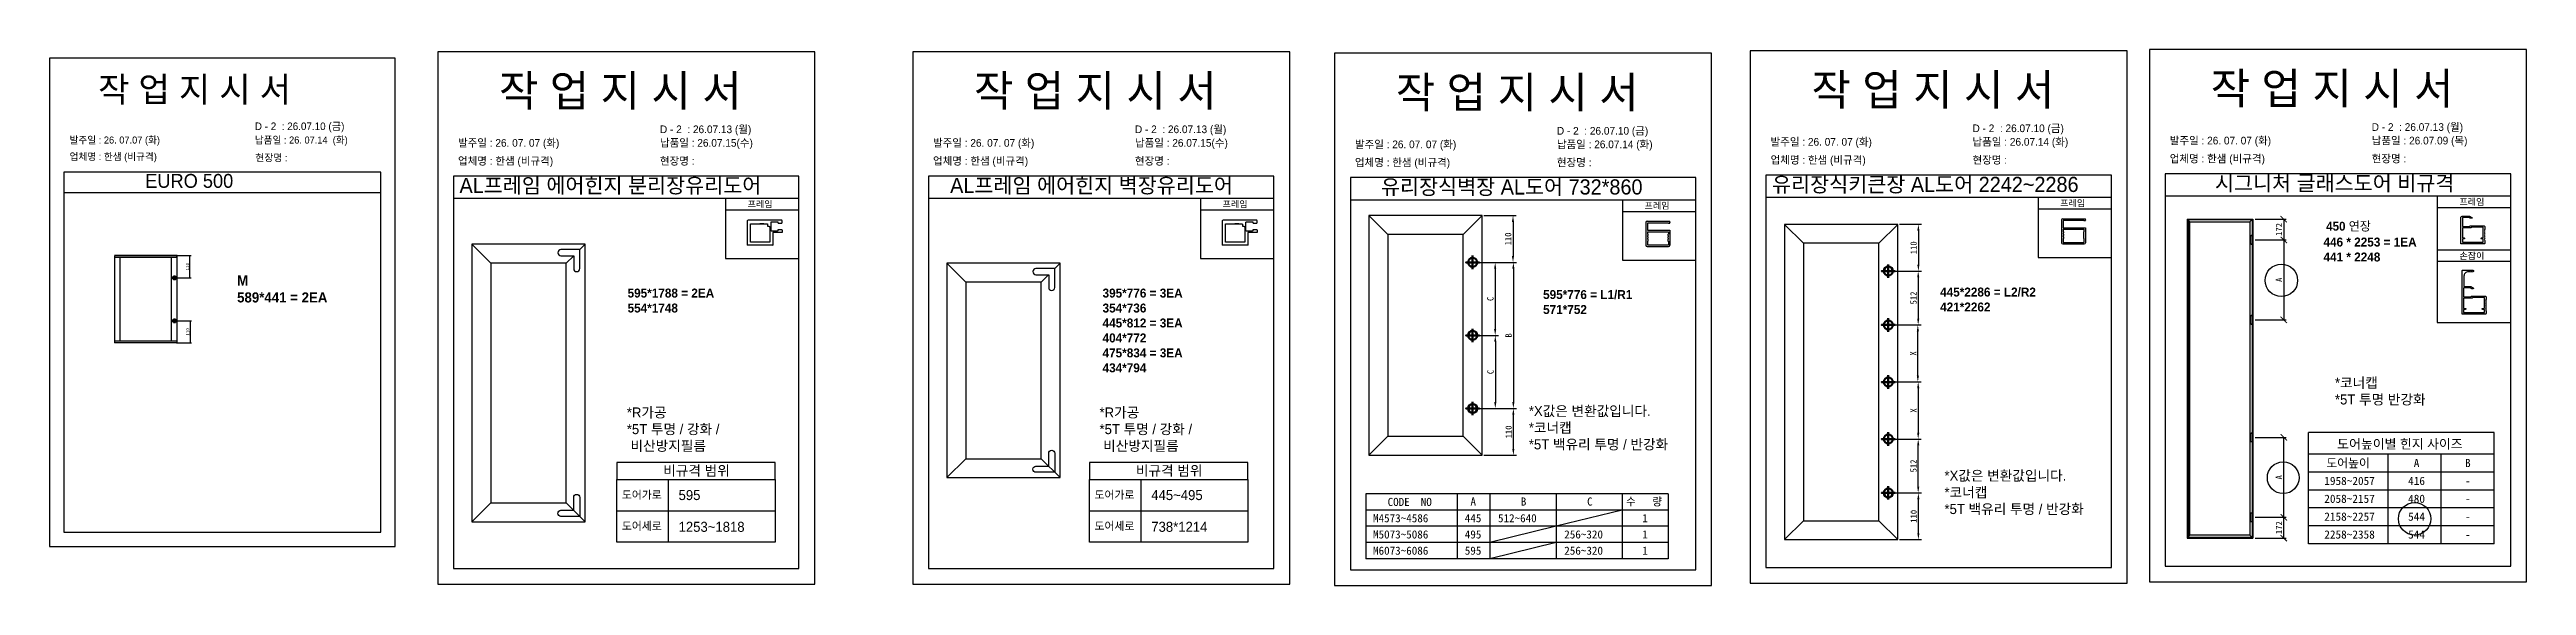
# Model space of a CAD drawing. Header units: millimetres. Extents: x -44117 to 256353, y -2095463 to 65325.
# Drawn here: x 110888 to 130494, y -1095650 to -1091400 of the extents above; entities that cross this region are included whole.
import ezdxf
from ezdxf.enums import TextEntityAlignment as Align

# ---------------------------------------------------------------- set-up
doc = ezdxf.new("R2010")
doc.units = ezdxf.units.MM
doc.header["$LTSCALE"] = 10
doc.layers.add('Layer1', color=7, linetype='Continuous', lineweight=70)
for name, color, linetype in [('PDF_Geomertry', 7, 'Continuous'), ('PDF_Text', 7, 'Continuous'), ('TEXT', 3, 'Continuous')]:
    doc.layers.add(name, color=color, linetype=linetype)
doc.styles.add('MtX_Gulim', font='')
doc.styles.add('PDF Arial', font='')
doc.styles.get('MtX_Gulim').set_extended_font_data('Gulim', bold=True)
doc.styles.get('PDF Arial').set_extended_font_data('Arial')
doc.dimstyles.new('ISO-25', dxfattribs={"dimtxt": 2.5, "dimasz": 2.5, "dimexe": 1, "dimexo": 1, "dimtad": 1, "dimtxsty": 'Standard', "dimblk": 'ARCHTICK', "dimcen": 2.5, "dimadec": 0, "dimazin": 0, "dimtfac": 1, "dimtmove": 0, "dimatfit": 3, "dimfxl": 0, "dimarcsym": 0})
doc.dimstyles.new('복사 ISO-25', dxfattribs={"dimscale": 3, "dimtxt": 2.5, "dimasz": 2.5, "dimexe": 1.25, "dimexo": 0.625, "dimtad": 1, "dimtxsty": 'Standard', "dimcen": 2.5, "dimadec": 0, "dimazin": 0, "dimtfac": 1, "dimtmove": 0, "dimatfit": 3, "dimfxl": 0, "dimarcsym": 0})

msp = doc.modelspace()

# ---------------------------------------------------------------- texts
at = {"linetype": 'Continuous', "style": 'MtX_Gulim'}
for s, height, p in [('프레임', 51.271748, (116413.27601, -1092651.5713)), ('프레임', 51.271748, (120173.13851, -1092651.5713)), ('프레임', 51.271748, (123513.0235, -1092663.48569)), ('프레임', 51.271748, (126803.0235, -1092643.48569)), ('프레임', 51.271748, (129963.0235, -1092633.48569)), ('450 연장', 69.969594, (128908.71874, -1092836.19811)), ('손잡이', 51.271748, (129963.0235, -1093061.38677)), ('도어높이별 힌지 사이즈', 74.8636653, (128995.44222, -1094564.57736)), ('도어높이', 68.472865, (128910.0079, -1094713.7986))]:
    msp.add_text(s, height=height, dxfattribs=at).set_placement(p)
for s, height, p in [('1958~2057', 65.321672, (129093.61986, -1094852.9764)), ('416', 65.321672, (129624.10928, -1094852.9764)), ('A', 65.32167, (129624.10928, -1094711.31622)), ('B', 65.32167, (130030.21219, -1094711.31622)), ('-', 65.32167, (130030.21219, -1094852.9764)), ('2058~2157', 65.321672, (129093.61986, -1094994.63658)), ('480', 65.321672, (129624.10928, -1094994.63658)), ('-', 65.32167, (130030.21219, -1094994.63658)), ('2158~2257', 65.321672, (129093.61986, -1095136.29677)), ('2258~2358', 65.321672, (129093.61986, -1095277.95695)), ('544', 65.321672, (129624.10928, -1095136.29677)), ('544', 65.321672, (129624.10928, -1095277.95695)), ('-', 65.32167, (130030.21219, -1095136.29677)), ('-', 65.32167, (130030.21219, -1095277.95695))]:
    msp.add_text(s, height=height).set_placement(p, align=Align.CENTER)
at = {"attachment_point": 1}
for s, width, gutter_width, heights, insert, char_height in [('{\\fGulim|b0|i0|c129|p50;작 업 지 시 서}', 4666.4485321, 17.63682, [-219.88959], (111272.24557, -1091617.80477), 197.5323919), ('{\\fGulim|b0|i0|c129|p50;작 업 지 시 서}', 5874.4321472, 22.20239, [-276.81147], (114444.80919, -1091602.868), 248.6667591), ('{\\fGulim|b0|i0|c129|p50;작 업 지 시 서}', 5874.4321472, 22.20239, [-276.81147], (118204.67169, -1091602.868), 248.6667591), ('{\\fGulim|b0|i0|c129|p50;작 업 지 시 서}', 5874.4321472, 22.20239, [-276.81147], (121544.55667, -1091614.78239), 248.6667591), ('{\\fGulim|b0|i0|c129|p50;작 업 지 시 서}', 5874.4321472, 22.20239, [-276.81147], (124834.55667, -1091594.78239), 248.6667591), ('{\\fGulim|b0|i0|c129|p50;작 업 지 시 서}', 5874.4321472, 22.20239, [-276.81147], (127994.55667, -1091584.78239), 248.6667591), ('{\\fGulim|b0|i0|c129|p50;\\C1;D - 2  : 26.07.13 (월)}', 5874.4321472, 22.20239, [62.32696], (115719.3036, -1092002.44173), 60.923356), ('{\\fGulim|b0|i0|c129|p50;\\C1;D - 2  : 26.07.13 (월)}', 5874.4321472, 22.20239, [62.32696], (119479.16611, -1092002.44173), 60.923356), ('{\\fGulim|b0|i0|c129|p50;\\C1;D - 2  : 26.07.10 (금)}', 5874.4321472, 22.20239, [62.32696], (122819.05109, -1092014.35612), 60.923356), ('{\\fGulim|b0|i0|c129|p50;\\C1;D - 2  : 26.07.10 (금)}', 5874.4321472, 22.20239, [62.32696], (126109.05109, -1091994.35612), 60.923356), ('{\\fGulim|b0|i0|c129|p50;\\C1;D - 2  : 26.07.13 (월)}', 5874.4321472, 22.20239, [62.32696], (129269.05109, -1091984.35612), 60.923356), ('{\\fGulim|b0|i0|c129|p50;업체명 : 한샘 (비규격)}', 5387.0305146, 20.36026, [58.82126], (111046.50593, -1092221.24923), 55.8685452), ('\\pt11;{\\fGulim|b0|i0|c129|p50;발주일 : 26. 07.07 (화)}', 5387.0305146, 20.36026, [56.20102], (111046.50593, -1092089.87479), 55.8685452), ('{\\fGulim|b0|i0|c129|p50;납품일 : 26. 07.14  (화)}', 5387.0305146, 20.36026, [57.15569], (112512.40857, -1092089.87479), 55.8685452), ('{\\fGulim|b0|i0|c129|p50;현장명 :  }', 5350.1178156, 20.22075, [61.9135], (112516.3066, -1092230.61864), 55.485726), ('{\\fGulim|b0|i0|c129|p50;업체명 : 한샘 (비규격)}', 5874.4321472, 22.20239, [64.14322], (114120.77068, -1092253.10102), 60.923356), ('\\pt11;{\\fGulim|b0|i0|c129|p50;발주일 : 26. 07. 07 (화)}', 5874.4321472, 22.20239, [61.28591], (114120.77068, -1092109.84023), 60.923356), ('{\\fGulim|b0|i0|c129|p50;현장명 : }', 5874.4321472, 22.20239, [-67.98106], (115719.3036, -1092253.10102), 60.923356), ('{\\fGulim|b0|i0|c129|p50;납품일 : 26.07.15(수)}', 5874.4321472, 22.20239, [62.32696], (115719.3036, -1092109.84023), 60.923356), ('{\\fGulim|b0|i0|c129|p50;업체명 : 한샘 (비규격)}', 5874.4321472, 22.20239, [64.14322], (117880.63319, -1092253.10102), 60.923356), ('\\pt11;{\\fGulim|b0|i0|c129|p50;발주일 : 26. 07. 07 (화)}', 5874.4321472, 22.20239, [61.28591], (117880.63319, -1092109.84023), 60.923356), ('{\\fGulim|b0|i0|c129|p50;현장명 : }', 5874.4321472, 22.20239, [-67.98106], (119479.16611, -1092253.10102), 60.923356), ('{\\fGulim|b0|i0|c129|p50;납품일 : 26.07.15(수)}', 5874.4321472, 22.20239, [62.32696], (119479.16611, -1092109.84023), 60.923356), ('{\\fGulim|b0|i0|c129|p50;업체명 : 한샘 (비규격)}', 5874.4321472, 22.20239, [64.14322], (121220.51817, -1092265.01541), 60.923356), ('\\pt11;{\\fGulim|b0|i0|c129|p50;발주일 : 26. 07. 07 (화)}', 5874.4321472, 22.20239, [61.28591], (121220.51817, -1092121.75462), 60.923356), ('{\\fGulim|b0|i0|c129|p50;현장명 : }', 5874.4321472, 22.20239, [-67.98106], (122819.05109, -1092265.01541), 60.923356), ('{\\fGulim|b0|i0|c129|p50;납품일 : 26.07.14 (화)}', 5874.4321472, 22.20239, [62.32696], (122819.05109, -1092121.75462), 60.923356), ('{\\fGulim|b0|i0|c129|p50;업체명 : 한샘 (비규격)}', 5874.4321472, 22.20239, [64.14322], (124510.51817, -1092245.01541), 60.923356), ('\\pt11;{\\fGulim|b0|i0|c129|p50;발주일 : 26. 07. 07 (화)}', 5874.4321472, 22.20239, [61.28591], (124510.51817, -1092101.75462), 60.923356), ('{\\fGulim|b0|i0|c129|p50;현장명 : }', 5874.4321472, 22.20239, [-67.98106], (126109.05109, -1092245.01541), 60.923356), ('{\\fGulim|b0|i0|c129|p50;납품일 : 26.07.14 (화)}', 5874.4321472, 22.20239, [62.32696], (126109.05109, -1092101.75462), 60.923356), ('{\\fGulim|b0|i0|c129|p50;업체명 : 한샘 (비규격)}', 5874.4321472, 22.20239, [64.14322], (127670.51817, -1092235.01541), 60.923356), ('\\pt11;{\\fGulim|b0|i0|c129|p50;발주일 : 26. 07. 07 (화)}', 5874.4321472, 22.20239, [61.28591], (127670.51817, -1092091.75462), 60.923356), ('{\\fGulim|b0|i0|c129|p50;현장명 : }', 5874.4321472, 22.20239, [-67.98106], (129269.05109, -1092235.01541), 60.923356), ('{\\fGulim|b0|i0|c129|p50;납품일 : 26.07.09 (목)}', 5874.4321472, 22.20239, [62.32696], (129269.05109, -1092091.75462), 60.923356), ('{\\fGulim|b0|i0|c129|p50;EURO 500}', 2601.342149, 9.83176, [-113.19485], (111645.02026, -1092386.78184), 110.1157193), ('{\\fGulim|b0|i0|c129|p50;AL프레임 에어힌지 분리장유리도어}', 2836.7034314, 10.72131, [-134.14911], (114132.667, -1092417.76571), 120.0786444), ('{\\fGulim|b0|i0|c129|p50;AL프레임 에어힌지 벽장유리도어}', 2836.7034314, 10.72131, [-134.14911], (118016.4226, -1092417.76571), 120.0786444), ('{\\fGulim|b0|i0|c129|p50;유리장식벽장 AL도어 732*860}', 2836.7034314, 10.72131, [-133.98922], (121426.82238, -1092429.6801), 120.0786444), ('{\\fGulim|b0|i0|c129|p50;유리장식키큰장 AL도어 2242~2286}', 2836.7034314, 10.72131, [-133.98922], (124522.41449, -1092409.6801), 120.0786444), ('{\\fGulim|b0|i0|c129|p50;시그니처 글래스도어 비규격}', 2836.7034314, 10.72131, [-133.82933], (128028.15415, -1092399.6801), 120.0786444), ('{\\f굴림|b1|i0|c129|p50;446 * 2253 = 1EA\\P\\C1;441 * 2248}', 21510.0890558, 276.6388, [-191.85936], (128887.20924, -1092891.14016), 71.1356923), ('{\\f굴림|b1|i0|c129|p50;M\\P589*441 = 2EA}', 24267.066134, 312.09597, [3823.14666], (112372.1462, -1093191.73271), 80.2532497), ('{\\f굴림|b1|i0|c129|p50;595*1788 = 2EA\\P\\C1;554*1748}', 21510.0890558, 276.6388, [-191.85936], (115463.08397, -1093295.56439), 71.1356923), ('{\\f굴림|b1|i0|c129|p50;395*776 = 3EA\\P\\C1;354*736\\P\\C256;445*812 = 3EA\\P\\C1;404*772\\P\\C256;475*834 = 3EA\\P\\C1;434*794}', 21510.0890558, 276.6388, [-666.75597], (119222.94648, -1093295.56439), 71.1356923), ('{\\f굴림|b1|i0|c129|p50;595*776 = L1/R1\\P\\C1;571*752}', 21510.0890558, 276.6388, [432.70571], (122710.10497, -1093307.47878), 71.1356923), ('{\\f굴림|b1|i0|c129|p50;445*2286 = L2/R2\\P\\C1;421*2262}', 21510.0890558, 276.6388, [-198.25781], (125852.83146, -1093287.47878), 71.1356923), ('{\\fGulim|b0|i0|c129|p50;*코너캡\\P*5T 투명 반강화}', 1875.2995193, 7.08769, [-224.47547], (128978.20885, -1094002.69173), 79.3820819), ('{\\fGulim|b0|i0|c129|p50;*R가공\\P*5T 투명 / 강화 /\\P 비산방지필름}', 1875.2995193, 7.08769, [-364.28377], (115457.17173, -1094238.00779), 79.3820819), ('{\\fGulim|b0|i0|c129|p50;*R가공\\P*5T 투명 / 강화 /\\P 비산방지필름}', 1875.2995193, 7.08769, [-364.28377], (119198.74311, -1094238.00779), 79.3820819), ('{\\fGulim|b0|i0|c129|p50;*X값은 변환값입니다.\\P*코너캡\\P*5T 백유리 투명 / 반강화 }', 1875.2995193, 7.08769, [-368.08904], (122597.33151, -1094226.59367), 79.3820819), ('{\\fGulim|b0|i0|c129|p50;비규격 범위}', 1875.2995193, 7.08769, [-88.47244], (115745.08661, -1094699.63314), 79.3820819), ('{\\fGulim|b0|i0|c129|p50;비규격 범위}', 1875.2995193, 7.08769, [-88.47244], (119486.65799, -1094699.63314), 79.3820819), ('{\\fGulim|b0|i0|c129|p50;*X값은 변환값입니다.\\P*코너캡\\P*5T 백유리 투명 / 반강화 }', 1875.2995193, 7.08769, [-368.08904], (125887.33151, -1094739.12279), 79.3820819), ('{\\fGulim|b0|i0|c129|p50;도어가로}', 1485.9640615, 5.61619, [-70.02071], (115417.74069, -1094899.91107), 62.9013764), ('{\\fGulim|b0|i0|c129|p50;595}', 1875.2995193, 7.08769, [-81.39042], (115866.68091, -1094893.09819), 79.3820819), ('{\\fGulim|b0|i0|c129|p50;도어가로}', 1485.9640615, 5.61619, [-70.02071], (119159.31207, -1094899.91107), 62.9013764), ('{\\fGulim|b0|i0|c129|p50;445~495}', 1875.2995193, 7.08769, [-81.49612], (119608.25229, -1094893.09819), 79.3820819), ('{\\fGulim|b0|i0|c129|p50;도어세로}', 1485.9640615, 5.61619, [-70.02071], (115417.74069, -1095146.72934), 62.9013764), ('{\\fGulim|b0|i0|c129|p50;1253~1818}', 1875.2995193, 7.08769, [-81.60182], (115866.68091, -1095144.75603), 79.3820819), ('{\\fGulim|b0|i0|c129|p50;도어세로}', 1485.9640615, 5.61619, [-70.02071], (119159.31207, -1095146.72934), 62.9013764), ('{\\fGulim|b0|i0|c129|p50;738*1214}', 1875.2995193, 7.08769, [-81.60182], (119608.25229, -1095144.75603), 79.3820819)]:
    msp.add_mtext_dynamic_manual_height_columns(s, width=width, gutter_width=gutter_width, heights=heights, dxfattribs=dict(at, insert=insert, char_height=char_height))
at = {"color": 1, "insert": (112512.72303, -1091978.81593), "char_height": 59.7264419, "attachment_point": 1}
msp.add_mtext_dynamic_manual_height_columns('{\\fGulim|b0|i0|c129|p50;D - 2  : 26.07.10 (금)}', width=5759.0217184, gutter_width=21.7662, heights=[61.10247], dxfattribs=at)
at = {"layer": 'PDF_Text', "char_height": 5.30496, "attachment_point": 7, "rotation": 180, "style": 'PDF Arial'}
for insert in [(116413.08873, -1092951.79267), (116616.52105, -1092951.79267), (120172.95124, -1092951.79267), (120376.38356, -1092951.79267)]:
    msp.add_mtext('X', dxfattribs=dict(at, insert=insert))
at = {"layer": 'TEXT'}
for s, height, p in [('CODE  NO', 64.351183, (121479.25172, -1095019.42664)), ('A', 64.35118, (122135.10578, -1095016.15187)), ('B', 64.35118, (122533.8326, -1095016.15187)), ('C', 64.35118, (123058.32182, -1095016.15187)), ('수   량', 64.351183, (123366.10701, -1095016.15187)), ('M4573~4586', 64.351183, (121363.89963, -1095148.129)), ('M5073~5086', 64.351183, (121363.89963, -1095276.83137)), ('445', 64.351183, (122090.11727, -1095148.129)), ('495', 64.351183, (122090.11727, -1095276.83137)), ('512~640', 64.351183, (122353.06272, -1095148.129)), ('256~320', 64.351183, (122877.55195, -1095276.83137)), ('1', 64.35118, (123494.93481, -1095148.129)), ('1', 64.35118, (123494.93481, -1095276.83137)), ('M6073~6086', 64.351183, (121363.89963, -1095405.53374)), ('595', 64.351183, (122090.11727, -1095405.53374)), ('256~320', 64.351183, (122877.55195, -1095405.53374)), ('1', 64.35118, (123494.93481, -1095405.53374))]:
    msp.add_text(s, height=height, dxfattribs=at).set_placement(p)

# ---------------------------------------------------------------- blocks, each defined once
blk = doc.blocks.new('_ArchTick')
at = {"color": 0, "linetype": 'ByBlock', "const_width": 0.15}
blk.add_lwpolyline([(-0.5, -0.5), (0.5, 0.5)], dxfattribs=at)
blk = doc.blocks.new('*D7490')
at = {"color": 0, "lineweight": -2}
for p, q in [((111892, -1093034), (112008, -1093034)), ((111998, -1093210), (111998, -1093034)), ((111892, -1093210), (112008, -1093210))]:
    blk.add_line(p, q, dxfattribs=at)
at = {"layer": 'Defpoints', "color": 0}
for p in [(111877, -1093034), (111998, -1093034), (111877, -1093210)]:
    blk.add_point(p, dxfattribs=at)
at = {"color": 0, "lineweight": -2, "xscale": 10, "yscale": 10, "zscale": 10}
for p, rotation in [((111998, -1093034), 90), ((111998, -1093210), 270)]:
    blk.add_blockref('_ArchTick', p, dxfattribs=dict(at, rotation=rotation))
at = {"color": 0, "insert": (111979, -1093122), "char_height": 25, "attachment_point": 5, "rotation": 90}
blk.add_mtext('110', dxfattribs=at)
blk = doc.blocks.new('*D7491')
at = {"color": 0, "lineweight": -2}
for p, q in [((111892, -1093552), (112010, -1093552)), ((112000, -1093552), (112000, -1093726)), ((111892, -1093726), (112010, -1093726))]:
    blk.add_line(p, q, dxfattribs=at)
at = {"layer": 'Defpoints', "color": 0}
for p in [(111877, -1093552), (111877, -1093726), (112000, -1093726)]:
    blk.add_point(p, dxfattribs=at)
at = {"color": 0, "lineweight": -2, "xscale": 10, "yscale": 10, "zscale": 10}
for p, rotation in [((112000, -1093552), 90), ((112000, -1093726), 270)]:
    blk.add_blockref('_ArchTick', p, dxfattribs=dict(at, rotation=rotation))
at = {"color": 0, "insert": (111981, -1093639), "char_height": 25, "attachment_point": 5, "rotation": 90}
blk.add_mtext('110', dxfattribs=at)
blk = doc.blocks.new('*D7492')
at = {"color": 0, "lineweight": -2}
for p, q in [((122240, -1092717), (122497, -1092717)), ((122472, -1092767), (122472, -1093038)), ((122165, -1093088), (122497, -1093088))]:
    blk.add_line(p, q, dxfattribs=at)
at = {"color": 0}
for points in [[(122480, -1092767), (122463, -1092767), (122472, -1092717)], [(122463, -1093038), (122480, -1093038), (122472, -1093088)]]:
    blk.add_solid(points, dxfattribs=at)
at = {"layer": 'Defpoints', "color": 0}
for p in [(122227, -1092717), (122152, -1093088), (122472, -1093088)]:
    blk.add_point(p, dxfattribs=at)
at = {"color": 0, "insert": (122434, -1092902), "char_height": 50, "attachment_point": 5, "rotation": 90}
blk.add_mtext('110', dxfattribs=at)
blk = doc.blocks.new('*D7493')
at = {"color": 0, "lineweight": -2}
for p, q in [((122165, -1094246), (122500, -1094246)), ((122475, -1094567), (122475, -1094296)), ((122240, -1094617), (122500, -1094617))]:
    blk.add_line(p, q, dxfattribs=at)
at = {"color": 0}
for points in [[(122483, -1094296), (122466, -1094296), (122475, -1094246)], [(122466, -1094567), (122483, -1094567), (122475, -1094617)]]:
    blk.add_solid(points, dxfattribs=at)
at = {"layer": 'Defpoints', "color": 0}
for p in [(122152, -1094246), (122475, -1094246), (122227, -1094617)]:
    blk.add_point(p, dxfattribs=at)
at = {"color": 0, "insert": (122437, -1094432), "char_height": 50, "attachment_point": 5, "rotation": 90}
blk.add_mtext('110', dxfattribs=at)
blk = doc.blocks.new('*D7494')
at = {"color": 0, "lineweight": -2}
for p, q in [((122165, -1093088), (122356, -1093088)), ((122331, -1093138), (122331, -1093617)), ((122165, -1093667), (122356, -1093667))]:
    blk.add_line(p, q, dxfattribs=at)
at = {"color": 0}
for points in [[(122339, -1093138), (122322, -1093138), (122331, -1093088)], [(122322, -1093617), (122339, -1093617), (122331, -1093667)]]:
    blk.add_solid(points, dxfattribs=at)
at = {"layer": 'Defpoints', "color": 0}
for p in [(122152, -1093088), (122152, -1093667), (122331, -1093667)]:
    blk.add_point(p, dxfattribs=at)
at = {"color": 0, "insert": (122293, -1093377), "char_height": 50, "attachment_point": 5, "rotation": 90}
blk.add_mtext('C', dxfattribs=at)
blk = doc.blocks.new('*D7495')
at = {"color": 0, "lineweight": -2}
for p, q in [((122165, -1093667), (122357, -1093667)), ((122332, -1093717), (122332, -1094196)), ((122165, -1094246), (122357, -1094246))]:
    blk.add_line(p, q, dxfattribs=at)
at = {"color": 0}
for points in [[(122340, -1093717), (122323, -1093717), (122332, -1093667)], [(122323, -1094196), (122340, -1094196), (122332, -1094246)]]:
    blk.add_solid(points, dxfattribs=at)
at = {"layer": 'Defpoints', "color": 0}
for p in [(122152, -1093667), (122152, -1094246), (122332, -1094246)]:
    blk.add_point(p, dxfattribs=at)
at = {"color": 0, "insert": (122294, -1093957), "char_height": 50, "attachment_point": 5, "rotation": 90}
blk.add_mtext('C', dxfattribs=at)
blk = doc.blocks.new('*D7496')
at = {"color": 0, "lineweight": -2}
for p, q in [((122165, -1093088), (122500, -1093088)), ((122475, -1093138), (122475, -1094196)), ((122165, -1094246), (122500, -1094246))]:
    blk.add_line(p, q, dxfattribs=at)
at = {"color": 0}
for points in [[(122483, -1093138), (122466, -1093138), (122475, -1093088)], [(122466, -1094196), (122483, -1094196), (122475, -1094246)]]:
    blk.add_solid(points, dxfattribs=at)
at = {"layer": 'Defpoints', "color": 0}
for p in [(122152, -1093088), (122152, -1094246), (122475, -1094246)]:
    blk.add_point(p, dxfattribs=at)
at = {"color": 0, "insert": (122437, -1093667), "char_height": 50, "attachment_point": 5, "rotation": 90}
blk.add_mtext('B', dxfattribs=at)
blk = doc.blocks.new('*D7497')
at = {"color": 0, "lineweight": -2}
for p, q in [((125530, -1092786), (125706, -1092786)), ((125681, -1092836), (125681, -1093107)), ((125455, -1093157), (125706, -1093157))]:
    blk.add_line(p, q, dxfattribs=at)
at = {"color": 0}
for points in [[(125689, -1092836), (125672, -1092836), (125681, -1092786)], [(125672, -1093107), (125689, -1093107), (125681, -1093157)]]:
    blk.add_solid(points, dxfattribs=at)
at = {"layer": 'Defpoints', "color": 0}
for p in [(125517, -1092786), (125442, -1093157), (125681, -1093157)]:
    blk.add_point(p, dxfattribs=at)
at = {"color": 0, "insert": (125643, -1092972), "char_height": 50, "attachment_point": 5, "rotation": 90}
blk.add_mtext('110', dxfattribs=at)
blk = doc.blocks.new('*D7498')
at = {"color": 0, "lineweight": -2}
for p, q in [((125455, -1093157), (125704, -1093157)), ((125679, -1093207), (125679, -1093534)), ((125455, -1093584), (125704, -1093584))]:
    blk.add_line(p, q, dxfattribs=at)
at = {"color": 0}
for points in [[(125688, -1093207), (125671, -1093207), (125679, -1093157)], [(125671, -1093534), (125688, -1093534), (125679, -1093584)]]:
    blk.add_solid(points, dxfattribs=at)
at = {"layer": 'Defpoints', "color": 0}
for p in [(125442, -1093157), (125442, -1093584), (125679, -1093584)]:
    blk.add_point(p, dxfattribs=at)
at = {"color": 0, "insert": (125642, -1093370), "char_height": 50, "attachment_point": 5, "rotation": 90}
blk.add_mtext('512', dxfattribs=at)
blk = doc.blocks.new('*D7499')
at = {"color": 0, "lineweight": -2}
for p, q in [((125455, -1094916), (125706, -1094916)), ((125681, -1095236), (125681, -1094966)), ((125530, -1095286), (125706, -1095286))]:
    blk.add_line(p, q, dxfattribs=at)
at = {"color": 0}
for points in [[(125689, -1094966), (125672, -1094966), (125681, -1094916)], [(125672, -1095236), (125689, -1095236), (125681, -1095286)]]:
    blk.add_solid(points, dxfattribs=at)
at = {"layer": 'Defpoints', "color": 0}
for p in [(125442, -1094916), (125681, -1094916), (125517, -1095286)]:
    blk.add_point(p, dxfattribs=at)
at = {"color": 0, "insert": (125643, -1095101), "char_height": 50, "attachment_point": 5, "rotation": 90}
blk.add_mtext('110', dxfattribs=at)
blk = doc.blocks.new('*D7500')
at = {"color": 0, "lineweight": -2}
for p, q in [((125455, -1094489), (125704, -1094489)), ((125679, -1094866), (125679, -1094539)), ((125455, -1094916), (125704, -1094916))]:
    blk.add_line(p, q, dxfattribs=at)
at = {"color": 0}
for points in [[(125688, -1094539), (125671, -1094539), (125679, -1094489)], [(125671, -1094866), (125688, -1094866), (125679, -1094916)]]:
    blk.add_solid(points, dxfattribs=at)
at = {"layer": 'Defpoints', "color": 0}
for p in [(125442, -1094489), (125679, -1094489), (125442, -1094916)]:
    blk.add_point(p, dxfattribs=at)
at = {"color": 0, "insert": (125642, -1094702), "char_height": 50, "attachment_point": 5, "rotation": 90}
blk.add_mtext('512', dxfattribs=at)
blk = doc.blocks.new('*D7501')
at = {"color": 0, "lineweight": -2}
for p, q in [((125455, -1093584), (125701, -1093584)), ((125676, -1093986), (125676, -1093634)), ((125455, -1094036), (125701, -1094036))]:
    blk.add_line(p, q, dxfattribs=at)
at = {"color": 0}
for points in [[(125685, -1093634), (125668, -1093634), (125676, -1093584)], [(125668, -1093986), (125685, -1093986), (125676, -1094036)]]:
    blk.add_solid(points, dxfattribs=at)
at = {"layer": 'Defpoints', "color": 0}
for p in [(125442, -1093584), (125676, -1093584), (125442, -1094036)]:
    blk.add_point(p, dxfattribs=at)
at = {"color": 0, "insert": (125639, -1093810), "char_height": 50, "attachment_point": 5, "rotation": 90}
blk.add_mtext('X', dxfattribs=at)
blk = doc.blocks.new('*D7502')
at = {"color": 0, "lineweight": -2}
for p, q in [((125455, -1094036), (125704, -1094036)), ((125679, -1094086), (125679, -1094439)), ((125455, -1094489), (125704, -1094489))]:
    blk.add_line(p, q, dxfattribs=at)
at = {"color": 0}
for points in [[(125688, -1094086), (125671, -1094086), (125679, -1094036)], [(125671, -1094439), (125688, -1094439), (125679, -1094489)]]:
    blk.add_solid(points, dxfattribs=at)
at = {"layer": 'Defpoints', "color": 0}
for p in [(125442, -1094036), (125442, -1094489), (125679, -1094489)]:
    blk.add_point(p, dxfattribs=at)
at = {"color": 0, "insert": (125642, -1094262), "char_height": 50, "attachment_point": 5, "rotation": 90}
blk.add_mtext('X', dxfattribs=at)
blk = doc.blocks.new('*D7503')
at = {"color": 0, "lineweight": -2}
for p, q in [((128347, -1092910), (128593, -1092910)), ((128573, -1092910), (128573, -1093543)), ((128347, -1093543), (128593, -1093543))]:
    blk.add_line(p, q, dxfattribs=at)
at = {"layer": 'Defpoints', "color": 0}
for p in [(128327, -1092910), (128327, -1093543), (128573, -1093543)]:
    blk.add_point(p, dxfattribs=at)
at = {"color": 0, "lineweight": -2, "xscale": 50, "yscale": 50, "zscale": 50}
for p, rotation in [((128573, -1092910), 90), ((128573, -1093543), 270)]:
    blk.add_blockref('_ArchTick', p, dxfattribs=dict(at, rotation=rotation))
at = {"color": 0, "insert": (128535, -1093226), "char_height": 50, "attachment_point": 5, "rotation": 90}
blk.add_mtext('A', dxfattribs=at)
blk = doc.blocks.new('*D7504')
at = {"color": 0, "lineweight": -2}
for p, q in [((128347, -1092745), (128593, -1092745)), ((128573, -1092745), (128573, -1092910)), ((128347, -1092910), (128593, -1092910))]:
    blk.add_line(p, q, dxfattribs=at)
at = {"layer": 'Defpoints', "color": 0}
for p in [(128327, -1092745), (128327, -1092910), (128573, -1092910)]:
    blk.add_point(p, dxfattribs=at)
at = {"color": 0, "lineweight": -2, "xscale": 50, "yscale": 50, "zscale": 50}
for p, rotation in [((128573, -1092745), 90), ((128573, -1092910), 270)]:
    blk.add_blockref('_ArchTick', p, dxfattribs=dict(at, rotation=rotation))
at = {"color": 0, "insert": (128535, -1092827), "char_height": 50, "attachment_point": 5, "rotation": 90}
blk.add_mtext('172', dxfattribs=at)
blk = doc.blocks.new('*D7505')
at = {"color": 0, "lineweight": -2}
for p, q in [((128347, -1094475), (128593, -1094475)), ((128573, -1095109), (128573, -1094475)), ((128347, -1095109), (128593, -1095109))]:
    blk.add_line(p, q, dxfattribs=at)
at = {"layer": 'Defpoints', "color": 0}
for p in [(128327, -1094475), (128573, -1094475), (128327, -1095109)]:
    blk.add_point(p, dxfattribs=at)
at = {"color": 0, "lineweight": -2, "xscale": 50, "yscale": 50, "zscale": 50}
for p, rotation in [((128573, -1094475), 90), ((128573, -1095109), 270)]:
    blk.add_blockref('_ArchTick', p, dxfattribs=dict(at, rotation=rotation))
at = {"color": 0, "insert": (128535, -1094792), "char_height": 50, "attachment_point": 5, "rotation": 90}
blk.add_mtext('A', dxfattribs=at)
blk = doc.blocks.new('*D7506')
at = {"color": 0, "lineweight": -2}
for p, q in [((128347, -1095109), (128593, -1095109)), ((128573, -1095274), (128573, -1095109)), ((128347, -1095274), (128593, -1095274))]:
    blk.add_line(p, q, dxfattribs=at)
at = {"layer": 'Defpoints', "color": 0}
for p in [(128327, -1095109), (128573, -1095109), (128327, -1095274)]:
    blk.add_point(p, dxfattribs=at)
at = {"color": 0, "lineweight": -2, "xscale": 50, "yscale": 50, "zscale": 50}
for p, rotation in [((128573, -1095109), 90), ((128573, -1095274), 270)]:
    blk.add_blockref('_ArchTick', p, dxfattribs=dict(at, rotation=rotation))
at = {"color": 0, "insert": (128535, -1095191), "char_height": 50, "attachment_point": 5, "rotation": 90}
blk.add_mtext('172', dxfattribs=at)

# ---------------------------------------------------------------- dimensions: what is measured, and where the dimension line sits
for base, p1, p2, angle, text, dimstyle, override, picture, middle in [((122471.66139, -1093087.64701), (122227.43761, -1092717.00052), (122152.41309, -1093087.64701), 90, '110', '복사 ISO-25', {"dimscale": 20, "dimtxsty": 'Standard'}, '*D7492', (122434.16139, -1092902.32377)), ((125680.82125, -1093156.92474), (125517.43761, -1092786.27824), (125442.41309, -1093156.92474), 90, '110', '복사 ISO-25', {"dimscale": 20, "dimtxsty": 'Standard'}, '*D7497', (125643.32125, -1092971.60149)), ((128572.57975, -1092909.51011), (128327.21905, -1092745.22226), (128327.21905, -1092909.51011), 90, '172', 'ISO-25', {"dimscale": 20}, '*D7504', (128535.07975, -1092827.36619)), ((111997.72115, -1093034.38233), (111877.26995, -1093210.04968), (111877.26995, -1093034.38233), 90, '110', 'ISO-25', {"dimscale": 10, "dimasz": 1, "dimexo": 1.5, "dimtxsty": 'Standard'}, '*D7490', (111978.97115, -1093122.216)), ((128572.57975, -1093543.35828), (128327.21905, -1092909.51011), (128327.21905, -1093543.35828), 90, 'A', 'ISO-25', {"dimscale": 20}, '*D7503', (128535.07975, -1093226.4342)), ((122330.78724, -1093667.00052), (122152.41309, -1093087.64701), (122152.43761, -1093667.00052), 90, 'C', '복사 ISO-25', {"dimscale": 20, "dimtxsty": 'Standard'}, '*D7494', (122293.28724, -1093377.32377)), ((122474.74792, -1094246.35402), (122152.41309, -1093087.64701), (122152.41309, -1094246.35402), 90, 'B', '복사 ISO-25', {"dimscale": 20, "dimtxsty": 'Standard'}, '*D7496', (122437.24792, -1093667.00052)), ((125679.29797, -1093583.93425), (125442.43761, -1093156.92474), (125442.43761, -1093583.93425), 90, '512', '복사 ISO-25', {"dimscale": 20, "dimtxsty": 'Standard'}, '*D7498', (125641.79797, -1093370.42949)), ((111999.64767, -1093726.16773), (111877.26995, -1093551.59969), (111877.26995, -1093726.16773), 90, '110', 'ISO-25', {"dimscale": 10, "dimasz": 1, "dimexo": 1.5, "dimtxsty": 'Standard'}, '*D7491', (111980.89767, -1093638.88371)), ((125676.17297, -1093583.93425), (125442.43761, -1094036.27824), (125442.43761, -1093583.93425), 90, 'X', '복사 ISO-25', {"dimscale": 20, "dimtxsty": 'Standard'}, '*D7501', (125638.67297, -1093810.10624)), ((122331.70678, -1094246.35402), (122152.43761, -1093667.00052), (122152.41309, -1094246.35402), 90, 'C', '복사 ISO-25', {"dimscale": 20, "dimtxsty": 'Standard'}, '*D7495', (122294.20678, -1093956.67727)), ((125679.29797, -1094488.62224), (125442.43761, -1094036.27824), (125442.43761, -1094488.62224), 90, 'X', '복사 ISO-25', {"dimscale": 20, "dimtxsty": 'Standard'}, '*D7502', (125641.79797, -1094262.45024)), ((122474.77821, -1094246.35402), (122227.43761, -1094617.00052), (122152.41309, -1094246.35402), 270, '110', '복사 ISO-25', {"dimscale": 20, "dimtxsty": 'Standard'}, '*D7493', (122437.27821, -1094431.67727)), ((125679.29797, -1094488.62224), (125442.43761, -1094915.63175), (125442.43761, -1094488.62224), 270, '512', '복사 ISO-25', {"dimscale": 20, "dimtxsty": 'Standard'}, '*D7500', (125641.79797, -1094702.12699)), ((128572.57975, -1094475.48792), (128327.21905, -1095109.33609), (128327.21905, -1094475.48792), 90, 'A', 'ISO-25', {"dimscale": 20}, '*D7505', (128535.07975, -1094792.412)), ((125680.82125, -1094915.63175), (125517.43761, -1095286.27824), (125442.41309, -1094915.63175), 270, '110', '복사 ISO-25', {"dimscale": 20, "dimtxsty": 'Standard'}, '*D7499', (125643.32125, -1095100.955)), ((128572.57975, -1095109.33609), (128327.21905, -1095273.62394), (128327.21905, -1095109.33609), 90, '172', 'ISO-25', {"dimscale": 20}, '*D7506', (128535.07975, -1095191.48001))]:
    dim = msp.add_linear_dim(base=base, p1=p1, p2=p2, angle=angle, text=text, dimstyle=dimstyle, override=override)
    dim.commit()
    dim.dimension.update_dxf_attribs({"geometry": picture, "text_midpoint": middle})

# ---------------------------------------------------------------- linework, layer by layer
for p, q in [((113509.93862, -1092373.7567), (111001.55496, -1092373.7567)), ((116819.92024, -1092403.94301), (114084.58589, -1092403.94301)), ((120579.78275, -1092403.94301), (117844.4484, -1092403.94301)), ((123919.66773, -1092415.8574), (121184.33338, -1092415.8574)), ((127209.66773, -1092395.8574), (124474.33338, -1092395.8574)), ((130369.66773, -1092385.8574), (127634.33338, -1092385.8574)), ((113509.93862, -1092536.63875), (111001.55496, -1092536.63875)), ((116819.92024, -1092581.56212), (114084.58589, -1092581.56212)), ((120579.78275, -1092581.56212), (117844.4484, -1092581.56212)), ((123919.66773, -1092593.47651), (121184.33338, -1092593.47651)), ((127209.66773, -1092573.47651), (124474.33338, -1092573.47651)), ((127209.66773, -1092665.85514), (126627.54766, -1092665.85514)), ((130369.66773, -1092563.47651), (127634.33338, -1092563.47651)), ((130369.66773, -1092655.85514), (129787.54766, -1092655.85514)), ((116819.92024, -1092673.94075), (116237.80017, -1092673.94075)), ((120579.78275, -1092673.94075), (119997.66268, -1092673.94075)), ((121480.9165, -1092867.00052), (121330.9165, -1092717.00052)), ((122077.43761, -1092867.00052), (122227.43761, -1092717.00052)), ((123919.66773, -1092685.85514), (123337.54766, -1092685.85514)), ((123523.43689, -1092771.7665), (123523.43689, -1092951.7665)), ((123533.43689, -1092761.7665), (123713.43689, -1092761.7665)), ((123535.43689, -1092776.7665), (123535.43689, -1092832.7665)), ((123701.43689, -1092776.7665), (123535.43689, -1092776.7665)), ((123535.43689, -1092832.7665), (123713.43689, -1092832.7665)), ((123535.43689, -1092844.7665), (123535.43689, -1092849.7665)), ((123535.43689, -1092844.7665), (123535.43689, -1092864.7665)), ((123535.43689, -1092844.7665), (123701.43689, -1092844.7665)), ((123701.43689, -1092776.7665), (123713.43689, -1092776.7665)), ((123701.43689, -1092844.7665), (123701.43689, -1092849.7665)), ((123701.43689, -1092844.7665), (123701.43689, -1092864.7665)), ((123713.43689, -1092776.7665), (123713.43689, -1092761.7665)), ((123713.43689, -1092771.7665), (123713.43689, -1092773.7665)), ((123713.43689, -1092832.7665), (123713.43689, -1092951.7665)), ((124770.9165, -1092936.27824), (124620.9165, -1092786.27824)), ((125367.43761, -1092936.27824), (125517.43761, -1092786.27824)), ((126813.43689, -1092751.7665), (126813.43689, -1092931.7665)), ((126823.43689, -1092741.7665), (127003.43689, -1092741.7665)), ((126825.43689, -1092756.7665), (126825.43689, -1092812.7665)), ((126991.43689, -1092756.7665), (126825.43689, -1092756.7665)), ((126825.43689, -1092812.7665), (127003.43689, -1092812.7665)), ((126825.43689, -1092824.7665), (126825.43689, -1092829.7665)), ((126825.43689, -1092824.7665), (126825.43689, -1092844.7665)), ((126825.43689, -1092824.7665), (126991.43689, -1092824.7665)), ((126825.43689, -1092844.7665), (126829.43689, -1092844.7665)), ((126825.43689, -1092854.7665), (126825.43689, -1092864.7665)), ((126825.43689, -1092854.7665), (126829.43689, -1092854.7665)), ((126829.43689, -1092844.7665), (126829.43689, -1092854.7665)), ((126987.43689, -1092844.7665), (126987.43689, -1092854.7665)), ((126987.43689, -1092844.7665), (126991.43689, -1092844.7665)), ((126987.43689, -1092854.7665), (126991.43689, -1092854.7665)), ((126991.43689, -1092756.7665), (127003.43689, -1092756.7665)), ((126991.43689, -1092824.7665), (126991.43689, -1092829.7665)), ((126991.43689, -1092824.7665), (126991.43689, -1092844.7665)), ((126991.43689, -1092864.7665), (126991.43689, -1092854.7665)), ((127003.43689, -1092756.7665), (127003.43689, -1092741.7665)), ((127003.43689, -1092751.7665), (127003.43689, -1092753.7665)), ((127003.43689, -1092812.7665), (127003.43689, -1092931.7665)), ((127807.55677, -1092745.22226), (127807.55677, -1095273.62394)), ((127807.55677, -1092745.22226), (128327.21905, -1092745.22226)), ((127807.55677, -1092745.22226), (127829.69485, -1092767.36034)), ((127807.55677, -1092745.22226), (127818.04323, -1092745.22226)), ((127818.04323, -1092745.22226), (127818.04323, -1095273.62394)), ((128305.08097, -1092767.36034), (128327.21905, -1092745.22226)), ((128327.21905, -1092745.22226), (128327.21905, -1095273.62394)), ((111400.70325, -1093034.8793), (111400.70325, -1093725.67074)), ((111898.76428, -1093035.77385), (111400.70325, -1093035.77385)), ((111898.76428, -1093049.2915), (111400.70325, -1093049.2915)), ((111898.2673, -1093034.38233), (111401.20023, -1093034.38233)), ((111444.93378, -1093048.29755), (111444.93378, -1093711.25856)), ((111854.03677, -1093711.25856), (111854.03677, -1093049.2915)), ((111896.27942, -1093049.2915), (111896.27942, -1093034.38233)), ((111898.76428, -1093725.67074), (111898.76428, -1093034.8793)), ((114381.16901, -1093094.36385), (114231.16901, -1092944.36385)), ((114977.69012, -1093094.36385), (115036.4211, -1093035.63287)), ((115085.14193, -1092986.91204), (115127.69012, -1092944.36385)), ((123533.43689, -1092961.7665), (123703.43689, -1092961.7665)), ((123535.43689, -1092864.7665), (123539.43689, -1092864.7665)), ((123535.43689, -1092874.7665), (123535.43689, -1092884.7665)), ((123535.43689, -1092874.7665), (123539.43689, -1092874.7665)), ((123535.43689, -1092884.7665), (123539.43689, -1092884.7665)), ((123535.43689, -1092894.7665), (123535.43689, -1092904.7665)), ((123535.43689, -1092894.7665), (123539.43689, -1092894.7665)), ((123535.43689, -1092904.7665), (123539.43689, -1092904.7665)), ((123535.43689, -1092919.7665), (123535.43689, -1092949.7665)), ((123535.43689, -1092919.7665), (123539.43689, -1092919.7665)), ((123535.43689, -1092949.7665), (123701.43689, -1092949.7665)), ((123539.43689, -1092864.7665), (123539.43689, -1092874.7665)), ((123539.43689, -1092884.7665), (123539.43689, -1092894.7665)), ((123539.43689, -1092904.7665), (123539.43689, -1092919.7665)), ((123697.43689, -1092864.7665), (123697.43689, -1092874.7665)), ((123697.43689, -1092864.7665), (123701.43689, -1092864.7665)), ((123697.43689, -1092874.7665), (123701.43689, -1092874.7665)), ((123697.43689, -1092884.7665), (123697.43689, -1092894.7665)), ((123697.43689, -1092884.7665), (123701.43689, -1092884.7665)), ((123697.43689, -1092894.7665), (123701.43689, -1092894.7665)), ((123697.43689, -1092904.7665), (123697.43689, -1092919.7665)), ((123697.43689, -1092904.7665), (123701.43689, -1092904.7665)), ((123697.43689, -1092919.7665), (123701.43689, -1092919.7665)), ((123701.43689, -1092884.7665), (123701.43689, -1092874.7665)), ((123701.43689, -1092904.7665), (123701.43689, -1092894.7665)), ((123701.43689, -1092919.7665), (123701.43689, -1092949.7665)), ((123701.43689, -1092941.7665), (123701.43689, -1092949.7665)), ((126823.43689, -1092941.7665), (126993.43689, -1092941.7665)), ((126825.43689, -1092864.7665), (126829.43689, -1092864.7665)), ((126825.43689, -1092874.7665), (126825.43689, -1092884.7665)), ((126825.43689, -1092874.7665), (126829.43689, -1092874.7665)), ((126825.43689, -1092884.7665), (126829.43689, -1092884.7665)), ((126825.43689, -1092899.7665), (126825.43689, -1092929.7665)), ((126825.43689, -1092899.7665), (126829.43689, -1092899.7665)), ((126825.43689, -1092929.7665), (126991.43689, -1092929.7665)), ((126829.43689, -1092864.7665), (126829.43689, -1092874.7665)), ((126829.43689, -1092884.7665), (126829.43689, -1092899.7665)), ((126987.43689, -1092864.7665), (126987.43689, -1092874.7665)), ((126987.43689, -1092864.7665), (126991.43689, -1092864.7665)), ((126987.43689, -1092874.7665), (126991.43689, -1092874.7665)), ((126987.43689, -1092884.7665), (126987.43689, -1092899.7665)), ((126987.43689, -1092884.7665), (126991.43689, -1092884.7665)), ((126987.43689, -1092899.7665), (126991.43689, -1092899.7665)), ((126991.43689, -1092884.7665), (126991.43689, -1092874.7665)), ((126991.43689, -1092899.7665), (126991.43689, -1092929.7665)), ((126991.43689, -1092921.7665), (126991.43689, -1092929.7665)), ((130369.66773, -1092991.11784), (129787.54766, -1092991.11784)), ((118141.03152, -1093244.36385), (117991.03152, -1093094.36385)), ((118737.55263, -1093244.36385), (118796.28361, -1093185.63287)), ((118845.00444, -1093136.91204), (118887.55263, -1093094.36385)), ((130369.66773, -1093081.55054), (129787.54766, -1093081.55054)), ((111898.76428, -1093711.25856), (111400.70325, -1093711.25856)), ((111898.76428, -1093724.77621), (111400.70325, -1093724.77621)), ((111898.2673, -1093726.16773), (111401.20023, -1093726.16773)), ((111403.18811, -1093726.16773), (111403.18811, -1093711.25856)), ((111896.27942, -1093711.25856), (111896.27942, -1093726.16773)), ((121480.9165, -1094467.00052), (121330.9165, -1094617.00052)), ((122077.43761, -1094467.00052), (122227.43761, -1094617.00052)), ((128769.80921, -1095318.01487), (128769.80921, -1094437.95307)), ((130238.38647, -1094437.95307), (128769.80921, -1094437.95307)), ((130238.38647, -1094609.71395), (128769.80921, -1094609.71395)), ((129400.61365, -1095318.01487), (129400.61365, -1094609.71395)), ((129819.50006, -1095318.01487), (129819.50006, -1094609.71395)), ((130238.38647, -1095318.01487), (130238.38647, -1094437.95307)), ((115783.65386, -1094810.11377), (115783.65386, -1095305.68613)), ((116631.78919, -1094810.11377), (116631.78919, -1094675.7551)), ((118141.03152, -1094644.36385), (117991.03152, -1094794.36385)), ((118737.55263, -1094644.36385), (118887.55263, -1094794.36385)), ((119525.22524, -1094810.11377), (119525.22524, -1095305.68613)), ((120373.36057, -1094810.11377), (120373.36057, -1094675.7551)), ((130238.38647, -1094751.37413), (128769.80921, -1094751.37413)), ((114381.16901, -1094994.36385), (114231.16901, -1095144.36385)), ((114977.69012, -1094994.36385), (115127.69012, -1095144.36385)), ((123700.40453, -1094922.6477), (121305.60737, -1094922.6477)), ((121305.60737, -1094922.6477), (121305.60737, -1095437.45717)), ((123700.40453, -1094922.6477), (123700.40453, -1095437.45717)), ((130238.38647, -1094893.03432), (128769.80921, -1094893.03432)), ((115377.37163, -1095057.89995), (116631.78919, -1095057.89995)), ((119118.94301, -1095057.89995), (120373.36057, -1095057.89995)), ((124770.9165, -1095136.27824), (124620.9165, -1095286.27824)), ((125367.43761, -1095136.27824), (125517.43761, -1095286.27824)), ((130238.38647, -1095034.6945), (128769.80921, -1095034.6945)), ((130238.38647, -1095176.35468), (128769.80921, -1095176.35468)), ((127829.69485, -1095251.48586), (127807.55677, -1095273.62394)), ((127807.55677, -1095273.62394), (128327.21905, -1095273.62394)), ((128305.08097, -1095251.48586), (128327.21905, -1095273.62394)), ((130238.38647, -1095318.01487), (128769.80921, -1095318.01487)), ((123700.40453, -1095437.45717), (121305.60737, -1095437.45717))]:
    msp.add_line(p, q)
at = {"linetype": 'Continuous'}
for p, q in [((127829.69485, -1095251.48586), (127829.69485, -1092767.36034)), ((127829.69485, -1092767.36034), (128305.08097, -1092767.36034)), ((128305.08097, -1092767.36034), (128305.08097, -1095251.48586)), ((128305.08097, -1095251.48586), (127829.69485, -1095251.48586))]:
    msp.add_line(p, q, dxfattribs=at)
at = {"color": 4}
for p, q in [((122030.78653, -1094922.6477), (122030.78653, -1095437.45717)), ((122288.19126, -1094922.6477), (122288.19126, -1095437.45717)), ((122812.68048, -1094922.6477), (122812.68048, -1095437.45717)), ((123337.1697, -1094922.6477), (123337.1697, -1095437.45717)), ((123700.40453, -1095051.35007), (121305.60737, -1095051.35007)), ((123700.40453, -1095180.05244), (121305.60737, -1095180.05244)), ((122812.68048, -1095180.05244), (122288.19126, -1095308.7548)), ((123337.1697, -1095051.35007), (122812.68048, -1095180.05244)), ((123700.40453, -1095308.7548), (121305.60737, -1095308.7548)), ((122812.68048, -1095308.7548), (122288.19126, -1095437.45717))]:
    msp.add_line(p, q, dxfattribs=at)
for points in [[(110887.53752, -1095339.56249), (113623.95606, -1095339.56249), (113623.95606, -1091469.48484), (110887.53752, -1091469.48484)], [(113960.25251, -1095638.08561), (116944.25362, -1095638.08561), (116944.25362, -1091417.85547), (113960.25251, -1091417.85547)], [(117720.11502, -1095638.08561), (120704.11613, -1095638.08561), (120704.11613, -1091417.85547), (117720.11502, -1091417.85547)], [(121060, -1095650), (124044.00111, -1095650), (124044.00111, -1091429.76986), (121060, -1091429.76986)], [(124350, -1095630), (127334.00111, -1095630), (127334.00111, -1091409.76986), (124350, -1091409.76986)], [(127510, -1095620), (130494.00111, -1095620), (130494.00111, -1091399.76986), (127510, -1091399.76986)], [(116819.92024, -1092581.56212), (116237.80017, -1092581.56212), (116237.80017, -1093058.02021), (116819.92024, -1093058.02021)], [(120579.78275, -1092581.56212), (119997.66268, -1092581.56212), (119997.66268, -1093058.02021), (120579.78275, -1093058.02021)], [(123919.66773, -1092593.47651), (123337.54766, -1092593.47651), (123337.54766, -1093069.9346), (123919.66773, -1093069.9346)], [(127209.66773, -1092573.47651), (126627.54766, -1092573.47651), (126627.54766, -1093049.9346), (127209.66773, -1093049.9346)], [(130369.66773, -1092563.47651), (129787.54766, -1092563.47651), (129787.54766, -1093564.59352), (130369.66773, -1093564.59352)], [(121330.9165, -1094617.00052), (122227.43761, -1094617.00052), (122227.43761, -1092717.00052), (121330.9165, -1092717.00052)], [(124620.9165, -1095286.27824), (125517.43761, -1095286.27824), (125517.43761, -1092786.27824), (124620.9165, -1092786.27824)], [(127811.05226, -1092748.71775), (128323.72356, -1092748.71775), (128323.72356, -1095270.12845), (127811.05226, -1095270.12845)], [(114231.16901, -1095144.36385), (115127.69012, -1095144.36385), (115127.69012, -1092944.36385), (114231.16901, -1092944.36385)], [(121480.9165, -1094467.00052), (122077.43761, -1094467.00052), (122077.43761, -1092867.00052), (121480.9165, -1092867.00052)], [(124770.9165, -1095136.27824), (125367.43761, -1095136.27824), (125367.43761, -1092936.27824), (124770.9165, -1092936.27824)], [(114381.16901, -1094994.36385), (114977.69012, -1094994.36385), (114977.69012, -1093094.36385), (114381.16901, -1093094.36385)], [(117991.03152, -1094794.36385), (118887.55263, -1094794.36385), (118887.55263, -1093094.36385), (117991.03152, -1093094.36385)], [(118141.03152, -1094644.36385), (118737.55263, -1094644.36385), (118737.55263, -1093244.36385), (118141.03152, -1093244.36385)], [(115377.37163, -1094810.11377), (116631.78919, -1094810.11377), (116631.78919, -1095305.68613), (115377.37163, -1095305.68613)], [(119118.94301, -1094810.11377), (120373.36057, -1094810.11377), (120373.36057, -1095305.68613), (119118.94301, -1095305.68613)]]:
    msp.add_lwpolyline(points, close=True)
for points in [[(111001.55496, -1092373.7567), (111001.55496, -1095225.54505), (113509.93862, -1095225.54505), (113509.93862, -1092373.7567)], [(114084.58589, -1092403.94301), (114084.58589, -1095513.75223), (116819.92024, -1095513.75223), (116819.92024, -1092403.94301)], [(117844.4484, -1092403.94301), (117844.4484, -1095513.75223), (120579.78275, -1095513.75223), (120579.78275, -1092403.94301)], [(121184.33338, -1092415.8574), (121184.33338, -1095525.66662), (123919.66773, -1095525.66662), (123919.66773, -1092415.8574)], [(124474.33338, -1092395.8574), (124474.33338, -1095505.66662), (127209.66773, -1095505.66662), (127209.66773, -1092395.8574)], [(127634.33338, -1092385.8574), (127634.33338, -1095495.66662), (130369.66773, -1095495.66662), (130369.66773, -1092385.8574)], [(116631.78919, -1094675.7551), (115377.37163, -1094675.7551), (115377.37163, -1094810.11377), (116631.78919, -1094810.11377)], [(120373.36057, -1094675.7551), (119118.94301, -1094675.7551), (119118.94301, -1094810.11377), (120373.36057, -1094810.11377)]]:
    msp.add_lwpolyline(points)
at = {"color": 7}
for points in [[(130164.58896, -1092803.4631), (130164.58896, -1092824.9631), (130161.58896, -1092827.9631), (130164.58896, -1092830.9631), (130161.58896, -1092833.9631), (130164.58896, -1092836.9631), (130161.58896, -1092839.9631), (130164.58896, -1092842.9631), (130161.58896, -1092845.9631), (130164.58896, -1092848.9631), (130161.58896, -1092851.9631), (130164.58896, -1092854.9631), (130161.58896, -1092857.9631), (130164.58896, -1092860.9631), (130161.58896, -1092863.9631), (130164.58896, -1092866.9631), (130161.58896, -1092869.9631), (130164.58896, -1092872.9631), (130161.58896, -1092875.9631), (130164.58896, -1092878.9631), (130161.58896, -1092881.9631), (130164.58896, -1092884.9631), (130161.58896, -1092887.9631), (130164.58896, -1092890.9631), (130161.58896, -1092893.9631), (130164.58896, -1092896.9631), (130161.58896, -1092899.9631), (130164.58896, -1092902.9631), (130161.58896, -1092905.9631), (130164.58896, -1092908.9631), (130161.58896, -1092911.9631), (130164.58896, -1092914.9631), (130164.58896, -1092936.4631, -0.4142135624), (130159.58896, -1092941.4631), (130159.58896, -1092941.4631), (129977.58896, -1092941.4631, -0.4142135624), (129974.58896, -1092938.4631), (129974.58896, -1092732.4631, -0.4142135624), (129984.58896, -1092722.4631), (130044.0949, -1092722.4631), (130062.50532, -1092732.60648, -0.855700792), (130061.58896, -1092738.4631), (130049.58896, -1092738.4631, -0.4142135624), (130046.58896, -1092735.4631), (130046.58896, -1092734.4631, 0.4142135624), (130044.58896, -1092732.4631), (129989.58896, -1092732.4631, 0.4142135624), (129986.58896, -1092735.4631), (129986.58896, -1092801.4631, 0.4142135624), (129989.58896, -1092804.4631), (130044.58896, -1092804.4631, 0.4142135624), (130046.58896, -1092802.4631), (130046.58896, -1092801.4631, -0.4142135624), (130049.58896, -1092798.4631), (130159.58896, -1092798.4631, -0.4142135623), (130164.58896, -1092803.4631)], [(130051.85434, -1093161.694, -0.2301863539), (130046.60786, -1093161.694, 0.2466321039), (130041.95837, -1093161.63936, -0.118515719), (130039.2311, -1093162.29502), (130033.78462, -1093162.29502, 0.4142135624), (129998.98462, -1093197.09502), (129998.98462, -1093280.29502), (130053.49056, -1093280.29502), (130071.90098, -1093290.4384, -0.855700792), (130070.98462, -1093296.29502), (130058.98462, -1093296.29502, -0.4142135624), (130055.98462, -1093293.29502), (130055.98462, -1093292.29502, 0.4142135624), (130053.98462, -1093290.29502), (129998.98462, -1093290.29502, 0.4142135624), (129995.98462, -1093293.29502), (129995.98462, -1093359.29502, 0.4142135624), (129998.98462, -1093362.29502), (130053.98462, -1093362.29502, 0.4142135624), (130055.98462, -1093360.29502), (130055.98462, -1093359.29502, -0.4142135624), (130058.98462, -1093356.29502), (130168.98462, -1093356.29502, -0.4142135623), (130173.98462, -1093361.29502), (130173.98462, -1093382.79502), (130170.98462, -1093385.79502), (130173.98462, -1093388.79502), (130170.98462, -1093391.79502), (130173.98462, -1093394.79502), (130170.98462, -1093397.79502), (130173.98462, -1093400.79502), (130170.98462, -1093403.79502), (130173.98462, -1093406.79502), (130170.98462, -1093409.79502), (130173.98462, -1093412.79502), (130170.98462, -1093415.79502), (130173.98462, -1093418.79502), (130170.98462, -1093421.79502), (130173.98462, -1093424.79502), (130170.98462, -1093427.79502), (130173.98462, -1093430.79502), (130170.98462, -1093433.79502), (130173.98462, -1093436.79502), (130170.98462, -1093439.79502), (130173.98462, -1093442.79502), (130170.98462, -1093445.79502), (130173.98462, -1093448.79502), (130170.98462, -1093451.79502), (130173.98462, -1093454.79502), (130170.98462, -1093457.79502), (130173.98462, -1093460.79502), (130170.98462, -1093463.79502), (130173.98462, -1093466.79502), (130170.98462, -1093469.79502), (130173.98462, -1093472.79502), (130173.98462, -1093494.29502, -0.4142135624), (130168.98462, -1093499.29502), (130168.98462, -1093499.29502), (129986.98462, -1093499.29502, -0.4142135624), (129983.98462, -1093496.29502), (129983.98462, -1093155.29502, -0.4142135624), (129988.98462, -1093150.29502), (130068.98462, -1093150.29502, -0.4142135624), (130073.98462, -1093155.29502), (130073.98462, -1093157.29502, -0.4142135624), (130068.98462, -1093162.29502, -0.1244779229), (130066.60786, -1093161.694, 0.2466321039), (130061.95837, -1093161.63936, -0.2404082058), (130056.50383, -1093161.63936, 0.2466321039), (130051.85434, -1093161.694), (130051.85434, -1093161.694, -0.2466321039), (130056.50383, -1093161.63936)]]:
    msp.add_lwpolyline(points, format="xyb", dxfattribs=at)
at = {"color": 7, "elevation": 0}
for points in [[(129986.58896, -1092817.4631), (129986.58896, -1092894.4631), (130001.58896, -1092894.4631, -0.4142135624), (130004.58896, -1092897.4631), (130004.58896, -1092899.4631, -0.4142135624), (130001.58896, -1092902.4631), (129986.58896, -1092902.4631), (129986.58896, -1092924.4631, 0.4142135624), (129989.58896, -1092927.4631), (130149.08896, -1092927.4631, 0.4142135624), (130152.08896, -1092924.4631), (130152.08896, -1092905.4631, 0.4142135624), (130149.08896, -1092902.4631), (130137.08896, -1092902.4631, -0.4142135624), (130134.08896, -1092899.4631), (130134.08896, -1092897.4631, -0.4142135624), (130137.08896, -1092894.4631), (130149.08896, -1092894.4631, 0.4142135624), (130152.08896, -1092891.4631), (130152.08896, -1092811.4631, 0.4142135624), (130149.08896, -1092808.4631), (130058.58896, -1092808.4631, 0.4142135624), (130056.58896, -1092810.4631), (130056.58896, -1092811.4631, -0.414213547), (130053.58896, -1092814.4631), (129989.59276, -1092814.4631, 0.4145851533), (129986.58896, -1092817.4631)], [(129995.98462, -1093375.29502), (129995.98462, -1093452.29502), (130010.98462, -1093452.29502, -0.4142135624), (130013.98462, -1093455.29502), (130013.98462, -1093457.29502, -0.4142135624), (130010.98462, -1093460.29502), (129995.98462, -1093460.29502), (129995.98462, -1093482.29502, 0.4142135624), (129998.98462, -1093485.29502), (130158.48462, -1093485.29502, 0.4142135624), (130161.48462, -1093482.29502), (130161.48462, -1093463.29502, 0.4142135624), (130158.48462, -1093460.29502), (130146.48462, -1093460.29502, -0.4142135624), (130143.48462, -1093457.29502), (130143.48462, -1093455.29502, -0.4142135624), (130146.48462, -1093452.29502), (130158.48462, -1093452.29502, 0.4142135624), (130161.48462, -1093449.29502), (130161.48462, -1093369.29502, 0.4142135624), (130158.48462, -1093366.29502), (130067.98462, -1093366.29502, 0.4142135624), (130065.98462, -1093368.29502), (130065.98462, -1093369.29502, -0.414213547), (130062.98462, -1093372.29502), (129998.98842, -1093372.29502, 0.4145851533), (129995.98462, -1093375.29502)]]:
    msp.add_lwpolyline(points, format="xyb", dxfattribs=at)
for points in [[(115085.17309, -1093035.63287), (115085.17309, -1092986.91204), (114935.17309, -1092986.91204, 1), (114935.17309, -1093035.63287), (115036.45226, -1093035.63287), (115036.45226, -1093136.91204, 1), (115085.17309, -1093136.91204), (115085.17309, -1092986.91204), (115036.45226, -1092986.91204)], [(118845.03559, -1093185.63287), (118845.03559, -1093136.91204), (118695.03559, -1093136.91204, 1), (118695.03559, -1093185.63287), (118796.31477, -1093185.63287), (118796.31477, -1093286.91204, 1), (118845.03559, -1093286.91204), (118845.03559, -1093136.91204), (118796.31477, -1093136.91204)], [(118845.03559, -1094703.09483), (118845.03559, -1094751.81566), (118695.03559, -1094751.81566, -1), (118695.03559, -1094703.09483), (118796.31477, -1094703.09483), (118796.31477, -1094601.81566, -1), (118845.03559, -1094601.81566), (118845.03559, -1094751.81566), (118796.31477, -1094751.81566)], [(115085.17309, -1095053.09483), (115085.17309, -1095101.81566), (114935.17309, -1095101.81566, -1), (114935.17309, -1095053.09483), (115036.45226, -1095053.09483), (115036.45226, -1094951.81566, -1), (115085.17309, -1094951.81566), (115085.17309, -1095101.81566), (115036.45226, -1095101.81566)]]:
    msp.add_lwpolyline(points, format="xyb")
at = {"linetype": 'Continuous'}
for points in [[(128319.04428, -1092943.84413), (128319.04428, -1092943.84413, 0.4142135624), (128327.21905, -1092935.66937), (128327.21905, -1092883.35086, 0.4142135624), (128319.04428, -1092875.1761), (128319.04428, -1092875.1761, 0.4142135624), (128310.86952, -1092883.35086), (128310.86952, -1092935.66937, 0.4142135624)], [(128319.04428, -1093577.6923), (128319.04428, -1093577.6923, 0.4142135624), (128327.21905, -1093569.51753), (128327.21905, -1093517.19902, 0.4142135624), (128319.04428, -1093509.02426), (128319.04428, -1093509.02426, 0.4142135624), (128310.86952, -1093517.19902), (128310.86952, -1093569.51753, 0.4142135624)], [(128319.04428, -1094509.82194), (128319.04428, -1094509.82194, 0.4142135624), (128327.21905, -1094501.64718), (128327.21905, -1094449.32867, 0.4142135624), (128319.04428, -1094441.1539), (128319.04428, -1094441.1539, 0.4142135624), (128310.86952, -1094449.32867), (128310.86952, -1094501.64718, 0.4142135624)], [(128319.04428, -1095143.6701), (128319.04428, -1095143.6701, 0.4142135624), (128327.21905, -1095135.49534), (128327.21905, -1095083.17683, 0.4142135624), (128319.04428, -1095075.00207), (128319.04428, -1095075.00207, 0.4142135624), (128310.86952, -1095083.17683), (128310.86952, -1095135.49534, 0.4142135624)]]:
    msp.add_lwpolyline(points, format="xyb", close=True, dxfattribs=at)
at = {"color": 1}
for centre, radius in [((128553.94351, -1093230.24513), 128.94825), ((128568.2711, -1094795.53357), 125.36635), ((129608.94825, -1095121.05175), 128.94825)]:
    msp.add_circle(centre, radius, dxfattribs=at)
for centre, radius, start, end in [((123533.43689, -1092771.7665), 10, 90, 180), ((126823.43689, -1092751.7665), 10, 90, 180), ((111898.2673, -1093034.8793), 0.49697, 0, 90), ((123533.43689, -1092951.7665), 10, 180, 270), ((123703.43689, -1092951.7665), 10, 270, 0), ((123703.43689, -1092951.7665), 10, 270, 0), ((126823.43689, -1092931.7665), 10, 180, 270), ((126993.43689, -1092931.7665), 10, 270, 0), ((126993.43689, -1092931.7665), 10, 270, 0), ((111401.20023, -1093725.67076), 0.49697, 180, 270), ((111898.2673, -1093725.67076), 0.49697, 270, 0)]:
    msp.add_arc(centre, radius, start, end)
at = {"layer": 'Layer1'}
for p, q in [((122152.43761, -1093034.15517), (122152.43761, -1093141.13886)), ((111877.26995, -1093191.7332), (111877.26995, -1093228.36615)), ((125442.43761, -1093103.43289), (125442.43761, -1093210.41659)), ((111877.26995, -1093569.91616), (111877.26995, -1093533.28321)), ((125442.43761, -1093530.4424), (125442.43761, -1093637.42609)), ((125442.43761, -1093982.7864), (125442.43761, -1094089.77009)), ((122152.43761, -1094299.84587), (122152.43761, -1094192.86217)), ((125442.43761, -1094542.11409), (125442.43761, -1094435.1304)), ((125442.43761, -1094969.12359), (125442.43761, -1094862.1399))]:
    msp.add_line(p, q, dxfattribs=at)
at = {"layer": 'Layer1', "color": 1}
msp.add_line((122152.43761, -1093613.50867), (122152.43761, -1093720.49236), dxfattribs=at)
at = {"layer": 'Layer1'}
for points in [[(111895.58643, -1093210.04968), (111858.95347, -1093210.04968)], [(122205.92946, -1093087.64701), (122098.94576, -1093087.64701)], [(125495.92946, -1093156.92474), (125388.94576, -1093156.92474)], [(111895.58643, -1093551.59969), (111858.95347, -1093551.59969)], [(125495.92946, -1093583.93425), (125388.94576, -1093583.93425)], [(125495.92946, -1094036.27824), (125388.94576, -1094036.27824)], [(122205.92946, -1094246.35402), (122098.94576, -1094246.35402)], [(125495.92946, -1094488.62224), (125388.94576, -1094488.62224)], [(125495.92946, -1094915.63175), (125388.94576, -1094915.63175)]]:
    msp.add_lwpolyline(points, close=True, dxfattribs=at)
at = {"layer": 'Layer1', "color": 1}
msp.add_lwpolyline([(122205.92946, -1093667.00052), (122098.94576, -1093667.00052)], close=True, dxfattribs=at)
at = {"layer": 'Layer1'}
for centre, radius in [((122152.43761, -1093087.64701), 35.66123), ((111877.26995, -1093210.04968), 12.21098), ((125442.43761, -1093156.92474), 35.66123), ((111877.26995, -1093551.59969), 12.21098), ((125442.43761, -1093583.93425), 35.66123), ((125442.43761, -1094036.27824), 35.66123), ((122152.43761, -1094246.35402), 35.66123), ((125442.43761, -1094488.62224), 35.66123), ((125442.43761, -1094915.63175), 35.66123)]:
    msp.add_circle(centre, radius, dxfattribs=at)
at = {"layer": 'Layer1', "color": 1}
msp.add_circle((122152.43761, -1093667.00052), 35.66123, dxfattribs=at)
at = {"layer": 'PDF_Geomertry', "lineweight": 25}
for points in [[(116683.95099, -1092829.79452), (116684.6247, -1092829.79452), (116685.29842, -1092829.79452), (116685.29842, -1092830.46823), (116685.97213, -1092830.46823), (116686.64584, -1092831.14194), (116686.64584, -1092831.81566), (116687.3199, -1092831.81566), (116687.3199, -1092832.48937), (116687.3199, -1092833.16308), (116687.99327, -1092833.16308), (116687.99327, -1092833.83697), (116687.99327, -1092834.51068), (116687.99327, -1092846.63804), (116687.99327, -1092847.31175), (116687.3199, -1092847.31175), (116687.3199, -1092847.98546), (116687.3199, -1092848.65918), (116686.64584, -1092849.33289), (116686.64584, -1092850.0066), (116685.97213, -1092850.0066), (116685.97213, -1092850.68049), (116685.29842, -1092850.68049), (116684.6247, -1092850.68049), (116684.6247, -1092851.3542), (116683.95099, -1092851.3542), (116683.27728, -1092851.3542), (116682.60356, -1092851.3542), (116615.22948, -1092851.3542), (116614.55577, -1092851.3542), (116613.88205, -1092851.3542), (116613.88205, -1092852.02792), (116613.20834, -1092852.02792), (116613.20834, -1092852.70163), (116612.53463, -1092852.70163), (116612.53463, -1092853.37551), (116612.53463, -1092854.04923), (116612.53463, -1092947.69916), (116612.53463, -1092948.37287), (116612.53463, -1092949.04659), (116611.86091, -1092949.04659), (116611.86091, -1092949.7203), (116611.86091, -1092950.39401), (116611.18686, -1092950.39401), (116611.18686, -1092951.06773), (116610.51315, -1092951.06773), (116610.51315, -1092951.74161), (116609.83943, -1092951.74161), (116609.16572, -1092952.41533), (116608.492, -1092952.41533), (116607.81829, -1092952.41533), (116607.14458, -1092952.41533), (116417.14952, -1092952.41533), (116416.4758, -1092952.41533), (116415.80209, -1092952.41533), (116415.12838, -1092952.41533), (116414.45466, -1092951.74161), (116413.78095, -1092951.74161), (116413.78095, -1092951.06773), (116413.10724, -1092951.06773), (116413.10724, -1092950.39401), (116412.43352, -1092950.39401), (116412.43352, -1092949.7203), (116412.43352, -1092949.04659), (116411.75981, -1092949.04659), (116411.75981, -1092948.37287), (116411.75981, -1092947.69916), (116411.75981, -1092759.05153), (116411.75981, -1092758.37781), (116411.75981, -1092757.7041), (116412.43352, -1092757.7041), (116412.43352, -1092757.03039), (116412.43352, -1092756.35667), (116413.10724, -1092756.35667), (116413.10724, -1092755.68296), (116413.78095, -1092755.68296), (116413.78095, -1092755.00925), (116413.78095, -1092754.33553)], [(116598.3863, -1092769.15757), (116598.3863, -1092768.48386), (116598.3863, -1092767.81014), (116599.06002, -1092767.81014), (116599.06002, -1092767.13643), (116599.06002, -1092766.46272), (116599.73373, -1092766.46272), (116600.40744, -1092766.46272), (116600.40744, -1092765.789), (116601.08116, -1092765.789), (116601.75487, -1092765.789), (116648.91687, -1092765.789), (116649.59058, -1092765.789), (116650.26429, -1092765.789), (116650.26429, -1092766.46272), (116650.93801, -1092766.46272), (116650.93801, -1092767.13643), (116651.61172, -1092767.13643), (116651.61172, -1092767.81014), (116652.28543, -1092768.48386), (116652.28543, -1092769.15757), (116652.28543, -1092771.17871), (116652.28543, -1092771.85242), (116652.28543, -1092772.52614), (116652.28543, -1092773.20019), (116652.95915, -1092773.20019), (116652.95915, -1092773.87391), (116653.6332, -1092774.54762), (116654.30692, -1092774.54762), (116654.30692, -1092775.22133), (116654.98063, -1092775.22133), (116655.65434, -1092775.89505), (116656.32806, -1092775.89505), (116657.00177, -1092775.89505), (116682.60391, -1092775.89505), (116683.27762, -1092775.89505), (116683.95133, -1092775.89505), (116684.62505, -1092775.89505), (116684.62505, -1092775.22133), (116685.29876, -1092775.22133), (116685.97247, -1092775.22133), (116685.97247, -1092774.54762), (116686.64619, -1092774.54762), (116686.64619, -1092773.87391), (116687.32024, -1092773.20019), (116687.32024, -1092772.52614), (116687.32024, -1092771.85242), (116687.99396, -1092771.85242), (116687.99396, -1092771.17871), (116687.99396, -1092759.05153), (116687.99396, -1092758.37781), (116687.99396, -1092757.7041), (116687.32024, -1092757.7041), (116687.32024, -1092757.03039), (116687.32024, -1092756.35667), (116686.64619, -1092756.35667), (116686.64619, -1092755.68262), (116685.97247, -1092755.68262), (116685.97247, -1092755.0089), (116685.29876, -1092755.0089), (116685.29876, -1092754.33519), (116684.62505, -1092754.33519), (116683.95133, -1092754.33519), (116683.27762, -1092754.33519), (116682.60391, -1092754.33519), (116598.3863, -1092754.33519), (116417.1502, -1092754.33519), (116416.47615, -1092754.33519), (116415.80243, -1092754.33519), (116415.12872, -1092754.33519), (116414.45501, -1092754.33519), (116414.45501, -1092755.0089), (116413.78129, -1092755.0089)], [(116436.68823, -1092927.48707), (116436.01452, -1092927.48707), (116436.01452, -1092926.81336), (116436.01452, -1092926.13948), (116436.01452, -1092925.46576), (116436.01452, -1092784.65401), (116436.01452, -1092783.98029), (116436.01452, -1092783.30658), (116436.68823, -1092782.63287), (116437.36195, -1092782.63287), (116437.36195, -1092781.95915), (116438.03566, -1092781.95915), (116438.70972, -1092781.95915), (116565.37298, -1092781.95915), (116566.04669, -1092781.95915), (116566.7204, -1092781.95915), (116567.39412, -1092781.95915), (116568.06783, -1092781.95915), (116568.06783, -1092782.63287), (116568.74154, -1092782.63287), (116568.74154, -1092783.30658), (116569.41526, -1092783.30658), (116569.41526, -1092783.98029), (116570.08897, -1092783.98029), (116570.08897, -1092784.65401), (116570.08897, -1092785.32772), (116570.76268, -1092785.32772), (116570.76268, -1092786.00143), (116570.76268, -1092786.67515), (116570.76268, -1092796.78119), (116570.76268, -1092797.45507), (116570.76268, -1092798.12879), (116570.76268, -1092798.8025), (116571.4364, -1092798.8025), (116571.4364, -1092799.47621), (116572.11011, -1092800.1501), (116572.78382, -1092800.82381), (116573.45788, -1092800.82381), (116573.45788, -1092801.49753), (116574.13159, -1092801.49753), (116574.80531, -1092801.49753), (116575.47902, -1092801.49753), (116583.56392, -1092801.49753), (116584.23764, -1092801.49753), (116584.91135, -1092801.49753), (116584.91135, -1092802.17124), (116585.58506, -1092802.17124), (116586.25878, -1092802.17124), (116586.25878, -1092802.84495), (116586.93249, -1092802.84495), (116586.93249, -1092803.51867), (116587.6062, -1092803.51867), (116587.6062, -1092804.19238), (116588.27992, -1092804.19238), (116588.27992, -1092804.86609), (116588.27992, -1092805.53981), (116588.27992, -1092806.21369), (116588.27992, -1092806.88741), (116588.27992, -1092925.46576), (116588.27992, -1092926.13948), (116588.27992, -1092926.81336), (116588.27992, -1092927.48707), (116587.6062, -1092927.48707), (116587.6062, -1092928.16079), (116586.93249, -1092928.16079), (116586.25878, -1092928.8345), (116585.58506, -1092928.8345), (116438.70937, -1092928.8345), (116438.036, -1092928.8345), (116437.36195, -1092928.8345), (116437.36195, -1092928.16079), (116436.68789, -1092928.16079), (116436.68789, -1092927.48707), (116436.68789, -1092926.81302)], [(116541.11792, -1092781.95915), (116508.77831, -1092781.95915)], [(116683.95133, -1092829.79452), (116683.27762, -1092829.79452), (116683.27762, -1092829.1208), (116682.60391, -1092829.1208), (116657.00177, -1092829.1208), (116656.32806, -1092829.79452), (116655.65434, -1092829.79452), (116654.98063, -1092829.79452), (116654.30657, -1092829.79452), (116654.30657, -1092830.46823), (116653.63286, -1092830.46823), (116653.63286, -1092831.14194), (116652.95915, -1092831.14194), (116652.95915, -1092831.81566), (116652.28543, -1092831.81566), (116652.28543, -1092832.48954), (116652.28543, -1092833.16326), (116652.28543, -1092833.83697), (116652.28543, -1092834.51068), (116652.28543, -1092836.53199), (116652.28543, -1092837.20571), (116651.61172, -1092837.20571), (116651.61172, -1092837.87942), (116651.61172, -1092838.55313), (116650.93801, -1092838.55313), (116650.93801, -1092839.22685), (116650.26429, -1092839.22685), (116649.59058, -1092839.22685), (116648.91687, -1092839.22685), (116601.75487, -1092839.22685), (116601.08116, -1092839.22685), (116600.40744, -1092839.22685), (116599.73373, -1092839.22685), (116599.73373, -1092838.55313), (116599.06002, -1092838.55313), (116599.06002, -1092837.87942), (116598.3863, -1092837.87942), (116598.3863, -1092837.20571), (116598.3863, -1092836.53199), (116598.3863, -1092769.15791)], [(120443.8135, -1092829.79452), (120444.48721, -1092829.79452), (120445.16092, -1092829.79452), (120445.16092, -1092830.46823), (120445.83464, -1092830.46823), (120446.50835, -1092831.14194), (120446.50835, -1092831.81566), (120447.18241, -1092831.81566), (120447.18241, -1092832.48937), (120447.18241, -1092833.16308), (120447.85578, -1092833.16308), (120447.85578, -1092833.83697), (120447.85578, -1092834.51068), (120447.85578, -1092846.63804), (120447.85578, -1092847.31175), (120447.18241, -1092847.31175), (120447.18241, -1092847.98546), (120447.18241, -1092848.65918), (120446.50835, -1092849.33289), (120446.50835, -1092850.0066), (120445.83464, -1092850.0066), (120445.83464, -1092850.68049), (120445.16092, -1092850.68049), (120444.48721, -1092850.68049), (120444.48721, -1092851.3542), (120443.8135, -1092851.3542), (120443.13978, -1092851.3542), (120442.46607, -1092851.3542), (120375.09199, -1092851.3542), (120374.41827, -1092851.3542), (120373.74456, -1092851.3542), (120373.74456, -1092852.02792), (120373.07085, -1092852.02792), (120373.07085, -1092852.70163), (120372.39713, -1092852.70163), (120372.39713, -1092853.37551), (120372.39713, -1092854.04923), (120372.39713, -1092947.69916), (120372.39713, -1092948.37287), (120372.39713, -1092949.04659), (120371.72342, -1092949.04659), (120371.72342, -1092949.7203), (120371.72342, -1092950.39401), (120371.04936, -1092950.39401), (120371.04936, -1092951.06773), (120370.37565, -1092951.06773), (120370.37565, -1092951.74161), (120369.70194, -1092951.74161), (120369.02822, -1092952.41533), (120368.35451, -1092952.41533), (120367.6808, -1092952.41533), (120367.00708, -1092952.41533), (120177.01202, -1092952.41533), (120176.33831, -1092952.41533), (120175.6646, -1092952.41533), (120174.99088, -1092952.41533), (120174.31717, -1092951.74161), (120173.64346, -1092951.74161), (120173.64346, -1092951.06773), (120172.96974, -1092951.06773), (120172.96974, -1092950.39401), (120172.29603, -1092950.39401), (120172.29603, -1092949.7203), (120172.29603, -1092949.04659), (120171.62232, -1092949.04659), (120171.62232, -1092948.37287), (120171.62232, -1092947.69916), (120171.62232, -1092759.05153), (120171.62232, -1092758.37781), (120171.62232, -1092757.7041), (120172.29603, -1092757.7041), (120172.29603, -1092757.03039), (120172.29603, -1092756.35667), (120172.96974, -1092756.35667), (120172.96974, -1092755.68296), (120173.64346, -1092755.68296), (120173.64346, -1092755.00925), (120173.64346, -1092754.33553)], [(120358.24881, -1092769.15757), (120358.24881, -1092768.48386), (120358.24881, -1092767.81014), (120358.92252, -1092767.81014), (120358.92252, -1092767.13643), (120358.92252, -1092766.46272), (120359.59624, -1092766.46272), (120360.26995, -1092766.46272), (120360.26995, -1092765.789), (120360.94366, -1092765.789), (120361.61738, -1092765.789), (120408.77937, -1092765.789), (120409.45308, -1092765.789), (120410.1268, -1092765.789), (120410.1268, -1092766.46272), (120410.80051, -1092766.46272), (120410.80051, -1092767.13643), (120411.47422, -1092767.13643), (120411.47422, -1092767.81014), (120412.14794, -1092768.48386), (120412.14794, -1092769.15757), (120412.14794, -1092771.17871), (120412.14794, -1092771.85242), (120412.14794, -1092772.52614), (120412.14794, -1092773.20019), (120412.82165, -1092773.20019), (120412.82165, -1092773.87391), (120413.49571, -1092774.54762), (120414.16942, -1092774.54762), (120414.16942, -1092775.22133), (120414.84313, -1092775.22133), (120415.51685, -1092775.89505), (120416.19056, -1092775.89505), (120416.86427, -1092775.89505), (120442.46641, -1092775.89505), (120443.14013, -1092775.89505), (120443.81384, -1092775.89505), (120444.48755, -1092775.89505), (120444.48755, -1092775.22133), (120445.16127, -1092775.22133), (120445.83498, -1092775.22133), (120445.83498, -1092774.54762), (120446.50869, -1092774.54762), (120446.50869, -1092773.87391), (120447.18275, -1092773.20019), (120447.18275, -1092772.52614), (120447.18275, -1092771.85242), (120447.85646, -1092771.85242), (120447.85646, -1092771.17871), (120447.85646, -1092759.05153), (120447.85646, -1092758.37781), (120447.85646, -1092757.7041), (120447.18275, -1092757.7041), (120447.18275, -1092757.03039), (120447.18275, -1092756.35667), (120446.50869, -1092756.35667), (120446.50869, -1092755.68262), (120445.83498, -1092755.68262), (120445.83498, -1092755.0089), (120445.16127, -1092755.0089), (120445.16127, -1092754.33519), (120444.48755, -1092754.33519), (120443.81384, -1092754.33519), (120443.14013, -1092754.33519), (120442.46641, -1092754.33519), (120358.24881, -1092754.33519), (120177.01271, -1092754.33519), (120176.33865, -1092754.33519), (120175.66494, -1092754.33519), (120174.99123, -1092754.33519), (120174.31751, -1092754.33519), (120174.31751, -1092755.0089), (120173.6438, -1092755.0089)], [(120196.55074, -1092927.48707), (120195.87703, -1092927.48707), (120195.87703, -1092926.81336), (120195.87703, -1092926.13948), (120195.87703, -1092925.46576), (120195.87703, -1092784.65401), (120195.87703, -1092783.98029), (120195.87703, -1092783.30658), (120196.55074, -1092782.63287), (120197.22445, -1092782.63287), (120197.22445, -1092781.95915), (120197.89817, -1092781.95915), (120198.57222, -1092781.95915), (120325.23548, -1092781.95915), (120325.9092, -1092781.95915), (120326.58291, -1092781.95915), (120327.25662, -1092781.95915), (120327.93034, -1092781.95915), (120327.93034, -1092782.63287), (120328.60405, -1092782.63287), (120328.60405, -1092783.30658), (120329.27776, -1092783.30658), (120329.27776, -1092783.98029), (120329.95148, -1092783.98029), (120329.95148, -1092784.65401), (120329.95148, -1092785.32772), (120330.62519, -1092785.32772), (120330.62519, -1092786.00143), (120330.62519, -1092786.67515), (120330.62519, -1092796.78119), (120330.62519, -1092797.45507), (120330.62519, -1092798.12879), (120330.62519, -1092798.8025), (120331.2989, -1092798.8025), (120331.2989, -1092799.47621), (120331.97262, -1092800.1501), (120332.64633, -1092800.82381), (120333.32039, -1092800.82381), (120333.32039, -1092801.49753), (120333.9941, -1092801.49753), (120334.66781, -1092801.49753), (120335.34153, -1092801.49753), (120343.42643, -1092801.49753), (120344.10014, -1092801.49753), (120344.77386, -1092801.49753), (120344.77386, -1092802.17124), (120345.44757, -1092802.17124), (120346.12128, -1092802.17124), (120346.12128, -1092802.84495), (120346.795, -1092802.84495), (120346.795, -1092803.51867), (120347.46871, -1092803.51867), (120347.46871, -1092804.19238), (120348.14242, -1092804.19238), (120348.14242, -1092804.86609), (120348.14242, -1092805.53981), (120348.14242, -1092806.21369), (120348.14242, -1092806.88741), (120348.14242, -1092925.46576), (120348.14242, -1092926.13948), (120348.14242, -1092926.81336), (120348.14242, -1092927.48707), (120347.46871, -1092927.48707), (120347.46871, -1092928.16079), (120346.795, -1092928.16079), (120346.12128, -1092928.8345), (120345.44757, -1092928.8345), (120198.57188, -1092928.8345), (120197.89851, -1092928.8345), (120197.22445, -1092928.8345), (120197.22445, -1092928.16079), (120196.5504, -1092928.16079), (120196.5504, -1092927.48707), (120196.5504, -1092926.81302)], [(120300.98043, -1092781.95915), (120268.64081, -1092781.95915)], [(120443.81384, -1092829.79452), (120443.14013, -1092829.79452), (120443.14013, -1092829.1208), (120442.46641, -1092829.1208), (120416.86427, -1092829.1208), (120416.19056, -1092829.79452), (120415.51685, -1092829.79452), (120414.84313, -1092829.79452), (120414.16908, -1092829.79452), (120414.16908, -1092830.46823), (120413.49537, -1092830.46823), (120413.49537, -1092831.14194), (120412.82165, -1092831.14194), (120412.82165, -1092831.81566), (120412.14794, -1092831.81566), (120412.14794, -1092832.48954), (120412.14794, -1092833.16326), (120412.14794, -1092833.83697), (120412.14794, -1092834.51068), (120412.14794, -1092836.53199), (120412.14794, -1092837.20571), (120411.47422, -1092837.20571), (120411.47422, -1092837.87942), (120411.47422, -1092838.55313), (120410.80051, -1092838.55313), (120410.80051, -1092839.22685), (120410.1268, -1092839.22685), (120409.45308, -1092839.22685), (120408.77937, -1092839.22685), (120361.61738, -1092839.22685), (120360.94366, -1092839.22685), (120360.26995, -1092839.22685), (120359.59624, -1092839.22685), (120359.59624, -1092838.55313), (120358.92252, -1092838.55313), (120358.92252, -1092837.87942), (120358.24881, -1092837.87942), (120358.24881, -1092837.20571), (120358.24881, -1092836.53199), (120358.24881, -1092769.15791)]]:
    msp.add_lwpolyline(points, dxfattribs=at)

msp.set_redraw_order([(e.dxf.handle, doc.entitydb.next_handle()) for e in msp.query("TEXT MTEXT ATTDEF DIMENSION ARC_DIMENSION")])  # texts and dimensions are drawn at this point

doc.saveas('drawing.dxf')
